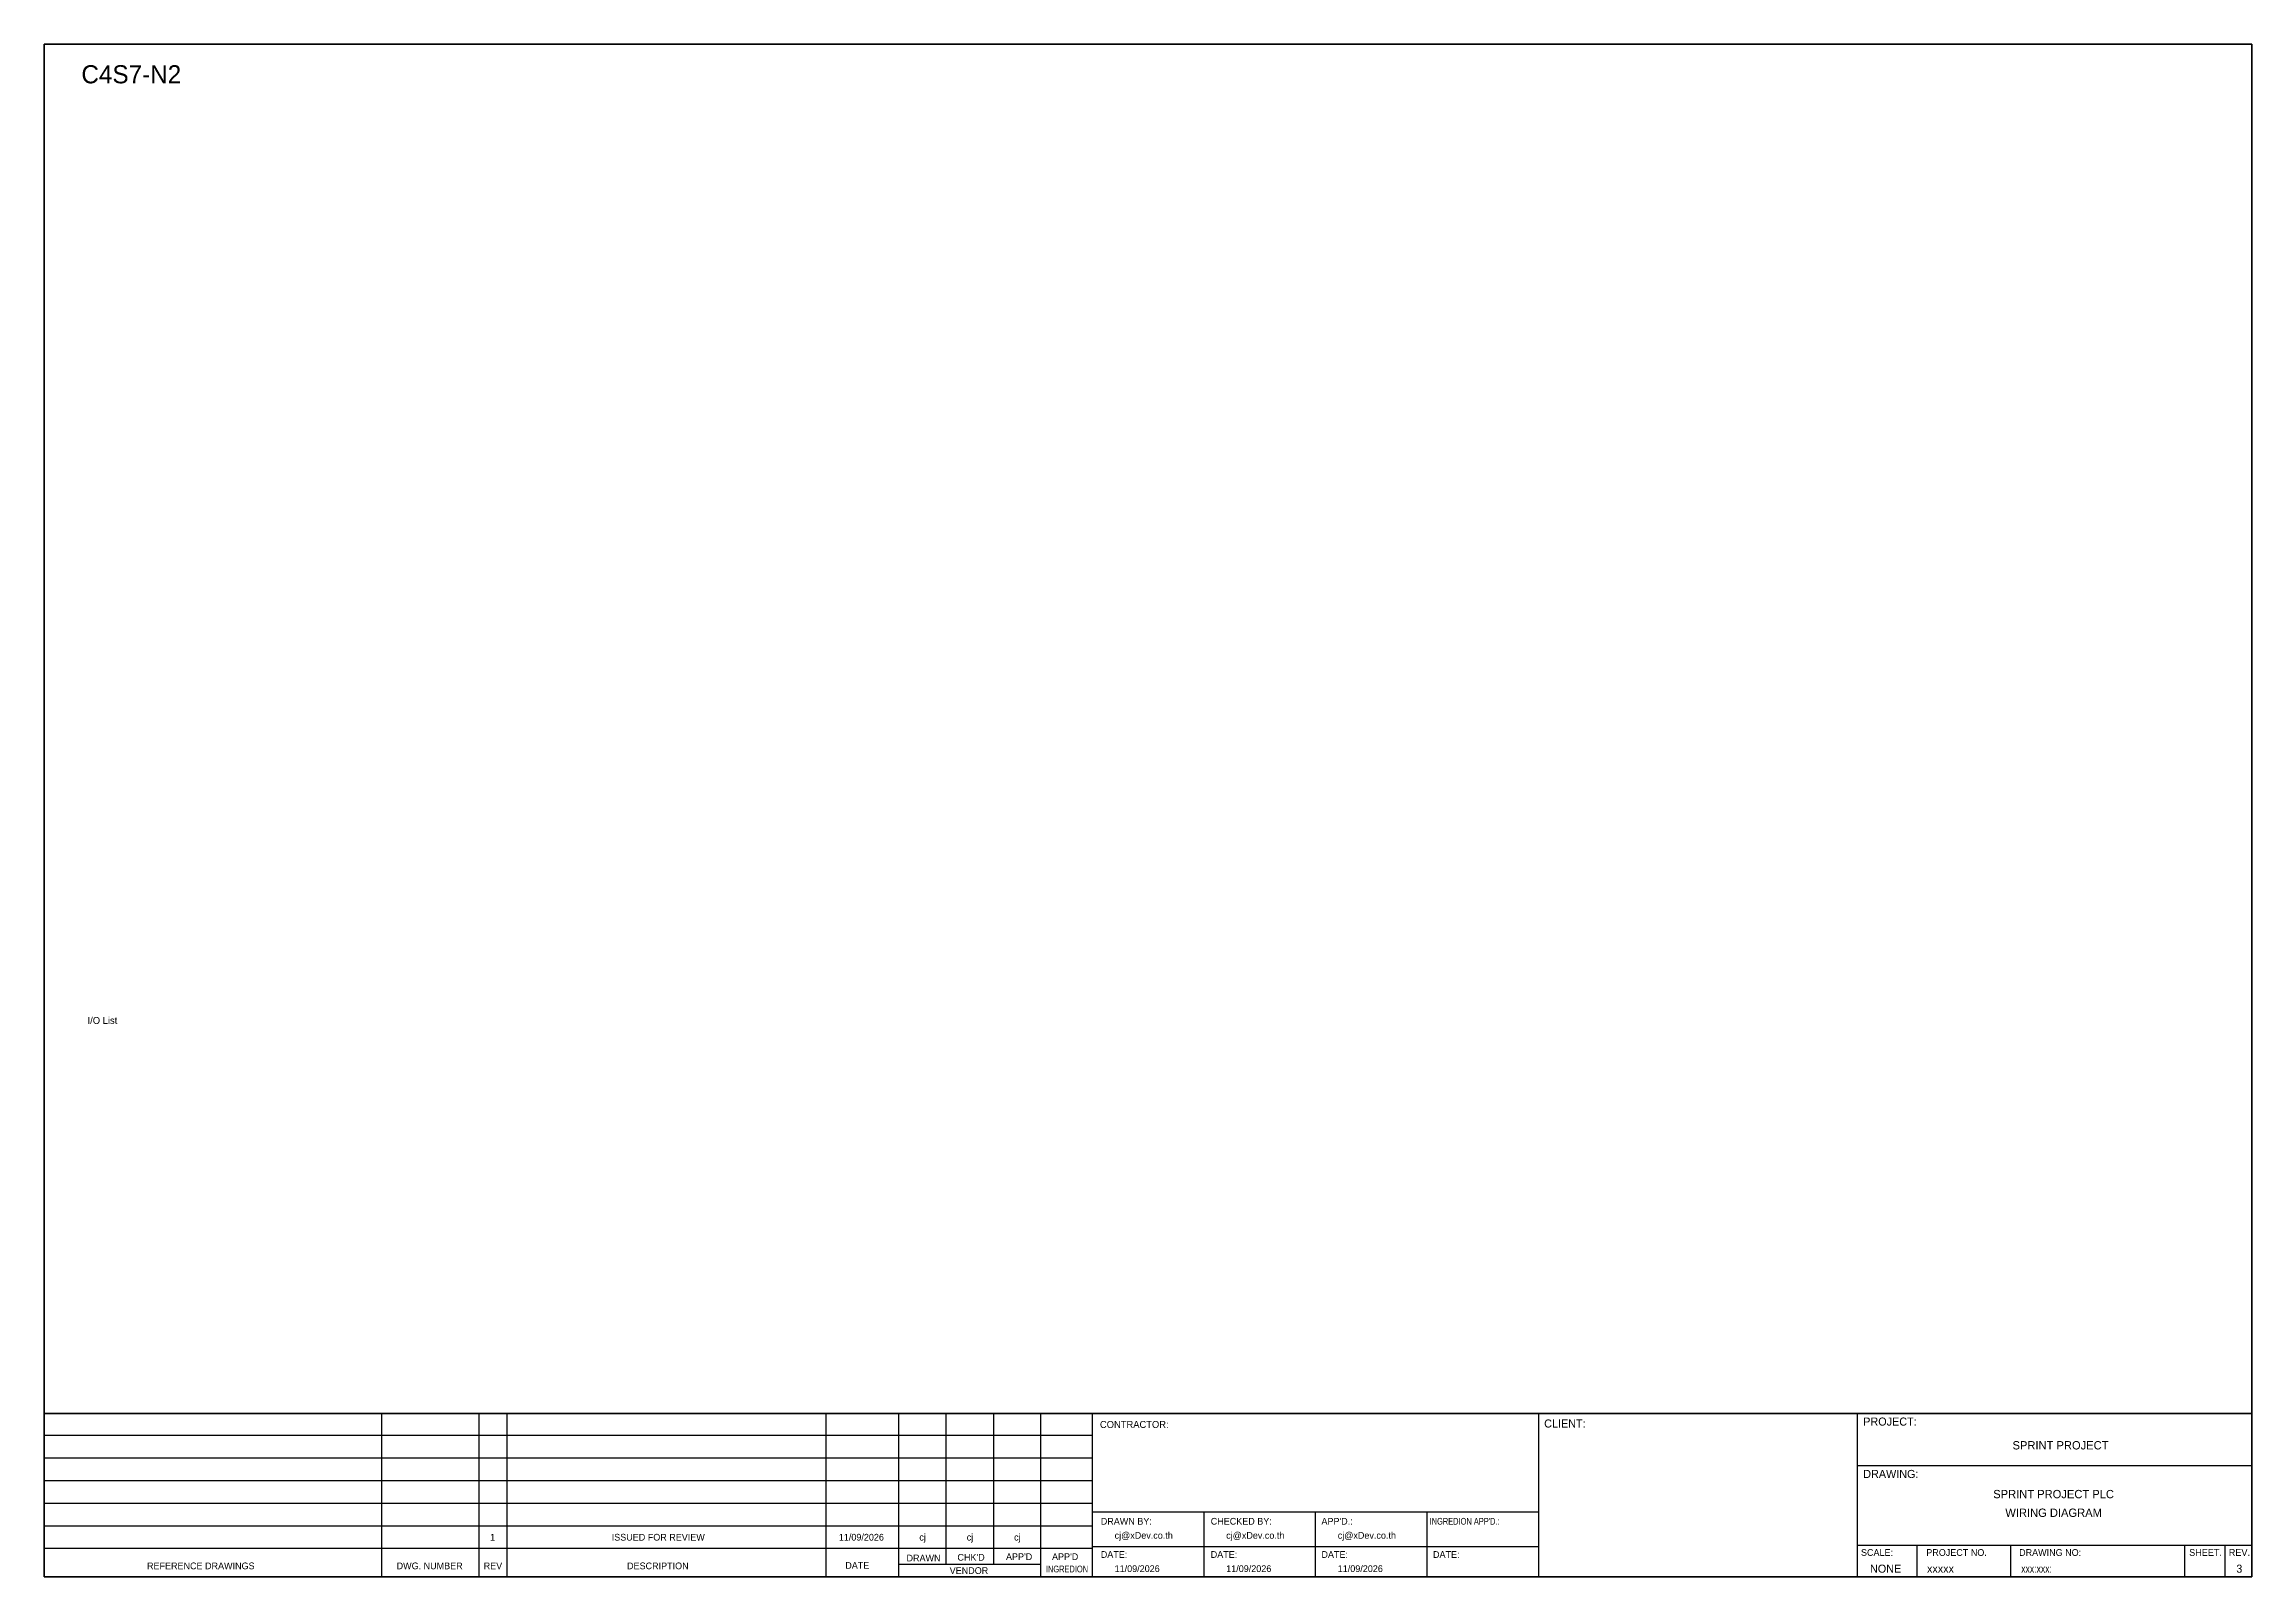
# Model space of a CAD drawing. Header units: metres. Extents: x 0 to 20667, y -39055 to 2704.
# Drawn here: x 4193 to 8087, y -30042 to -27338 of the extents above; entities that cross this region are included whole.
import ezdxf
from ezdxf.enums import TextEntityAlignment as Align

# ---------------------------------------------------------------- set-up
doc = ezdxf.new("R2010")
doc.units = ezdxf.units.M

msp = doc.modelspace()

# ---------------------------------------------------------------- texts
at = {"color": 2}
msp.add_text('C4S7-N2', height=32, dxfattribs=at).set_placement((4259, -27407.1))
at = {"color": 4, "ltscale": 100}
for s, p in [('SPRINT PROJECT', (7749.2, -29810)), ('SPRINT PROJECT PLC', (7737, -29896.1)), ('WIRING DIAGRAM', (7737, -29929))]:
    msp.add_text(s, height=14.693, dxfattribs=at).set_placement(p, align=Align.MIDDLE_CENTER)
at = {"layer": 'GT_1', "color": 4}
for s, p in [('CLIENT:', (6838.6, -29778.7)), ('PROJECT:', (7401.3, -29775.3)), ('DRAWING:', (7401.3, -29867.7))]:
    msp.add_text(s, height=14.25, dxfattribs=at).set_placement(p)
at = {"layer": 'MEMBER', "color": 4, "ltscale": 0.8}
for s, height, p in [('I/O List', 12.35, (4269.9, -29066.6)), ('CONTRACTOR:', 12.35, (6055.2, -29779.4)), ('DRAWN BY:', 11.88, (6056.7, -29950)), ('CHECKED BY:', 11.875, (6250.6, -29950)), ("APP'D.:", 11.88, (6445.8, -29950)), ('cj@xDev.co.th', 11.875, (6081.1, -29974.9)), ('cj@xDev.co.th', 11.875, (6277.9, -29974.9)), ('cj@xDev.co.th', 11.875, (6474.6, -29974.9)), ('REFERENCE DRAWINGS', 11.875, (4374.7, -30028.7)), ('DWG. NUMBER', 11.875, (4814.9, -30028.7)), ('REV', 11.88, (4968.4, -30028.7)), ('DESCRIPTION', 11.875, (5221.3, -30028.7)), ('DATE', 11.88, (5606.1, -30027.9)), ('DRAWN', 11.88, (5714.1, -30014.9)), ("CHK'D", 11.88, (5803.9, -30013.6)), ("APP'D", 11.88, (5889.5, -30012.5)), ("APP'D", 11.88, (5970.7, -30012.5)), ('DATE:', 11.88, (6056.7, -30008.6)), ('DATE:', 11.88, (6250.6, -30008.6)), ('DATE:', 11.88, (6445.8, -30008.6)), ('DATE:', 11.88, (6642.6, -30008.6)), ('SCALE:', 11.88, (7397.3, -30005.1)), ('PROJECT NO.', 11.875, (7512.5, -30005.1)), ('DRAWING NO:', 11.875, (7676.2, -30005.1)), ('SHEET.', 12, (7976, -30005.1)), ('REV.', 12, (8045.9, -30005.1)), ('VENDOR', 11.88, (5790.2, -30037)), ('11/09/2026', 11.88, (6081.1, -30033.6)), ('11/09/2026', 11.88, (6277.9, -30033.6)), ('11/09/2026', 11.88, (6474.6, -30033.6)), ('NONE', 14.23, (7413.3, -30034.8)), ('xxxxx', 14.23, (7513.7, -30034.8))]:
    msp.add_text(s, height=height, dxfattribs=at).set_placement(p)
at = {"layer": 'MEMBER', "color": 4, "ltscale": 0.8, "width": 0.8}
for s, height, p in [("INGREDION APP'D.:", 11.875, (6636.6, -29950)), ('INGREDION', 11.88, (5959.9, -30034.2)), ('xxx:xxx:', 14.23, (7679.9, -30034.8))]:
    msp.add_text(s, height=height, dxfattribs=at).set_placement(p)
at = {"layer": 'MEMBER', "color": 4, "ltscale": 0.8}
for s, height, p in [('1', 11.9, (4984.2, -29972.2)), ('ISSUED FOR REVIEW', 11.875, (5276.3, -29972.2)), ('11/09/2026', 11.88, (5634.5, -29972.2)), ('cj', 11.88, (5742.4, -29972.2)), ('cj', 11.88, (5826, -29972.2)), ('cj', 11.88, (5909.5, -29972.2))]:
    msp.add_text(s, height=height, dxfattribs=at).set_placement(p, align=Align.MIDDLE_CENTER)
msp.add_text('3', height=14.2, dxfattribs=at).set_placement((8064.5, -30034.8), align=Align.CENTER)

# ---------------------------------------------------------------- linework, layer by layer
at = {"color": 4}
for p, q in [((7495.6, -29986), (7495.6, -30042.1)), ((7660.9, -29986), (7660.9, -30042.1))]:
    msp.add_line(p, q, dxfattribs=at)
at = {"color": 4, "ltscale": 0.5}
for p, q in [((7968, -29986), (7968, -30042.1)), ((7968, -29986), (7968, -30042.1)), ((8039.2, -29986), (8039.2, -30042.1)), ((8039.2, -29986), (8039.2, -30042.1))]:
    msp.add_line(p, q, dxfattribs=at)
at = {"layer": 'GT_1', "color": 4}
for p, q in [((4788.7, -30042.1), (4788.7, -29754)), ((4960.6, -30042.1), (4960.6, -29754)), ((5009.7, -30042.1), (5009.7, -29754)), ((5572.4, -30042.1), (5572.4, -29754)), ((5700.7, -30042.1), (5700.7, -29754)), ((5784.3, -30020.3), (5784.3, -29754)), ((5867.8, -30020.3), (5867.8, -29754)), ((5951.1, -30042.1), (5951.1, -29754)), ((6042.1, -30042.1), (6042.1, -29754)), ((6829.1, -30042.1), (6829.1, -29754)), ((7391.4, -30042.1), (7391.4, -29754)), ((7391.4, -30042.1), (7391.4, -29754)), ((7391.4, -30042.1), (7391.4, -29754)), ((6042.1, -29792.8), (4193.3, -29792.8)), ((6042.1, -29832.6), (4193.3, -29832.6)), ((6042.1, -29872.6), (4193.3, -29872.6)), ((6042.1, -29912.5), (4193.3, -29912.5)), ((6829.1, -29927.8), (6042.1, -29927.8)), ((6238.9, -30042.1), (6238.9, -29927.8)), ((6435.6, -30042.1), (6435.6, -29927.8)), ((6632.4, -30042.1), (6632.4, -29927.8)), ((6042.1, -29952.4), (4193.3, -29952.4)), ((6042, -29992.3), (4193.3, -29992.3)), ((6829.1, -29989.3), (6042.1, -29989.3)), ((7391.4, -29986), (8086.6, -29986)), ((5951.1, -30020.3), (5700.7, -30020.3))]:
    msp.add_line(p, q, dxfattribs=at)
at = {"layer": 'HELPPOINT', "color": 4, "lineweight": 35}
for p, q in [((4193.3, -30042.1), (4193.3, -27337.9)), ((4193.3, -27337.9), (8086.6, -27337.9)), ((4193.3, -30042.1), (4193.3, -27337.9)), ((4193.3, -27337.9), (8086.6, -27337.9)), ((8086.6, -27337.9), (8086.6, -30042.1)), ((8086.6, -27337.9), (8086.6, -30042.1)), ((8086.6, -30042.1), (4193.3, -30042.1)), ((8086.6, -30042.1), (4193.3, -30042.1))]:
    msp.add_line(p, q, dxfattribs=at)
at = {"layer": 'HELPPOINT', "color": 4}
for p, q in [((7391.4, -29845.6), (8086.6, -29845.6)), ((7391.4, -29845.6), (8086.6, -29845.6)), ((7391.4, -29986), (8086.6, -29986))]:
    msp.add_line(p, q, dxfattribs=at)
at = {"layer": 'MEMBER', "color": 4, "lineweight": 35}
msp.add_line((4193.3, -29754), (8086.6, -29754), dxfattribs=at)
msp.add_line((4193.3, -29754), (8086.6, -29754), dxfattribs=at)
at = {"layer": 'MEMBER', "color": 4}
for p, q in [((7391.4, -29845.6), (8086.6, -29845.6)), ((7391.4, -29845.6), (8086.6, -29845.6)), ((7391.4, -29986), (8086.6, -29986)), ((7391.4, -29986), (8086.6, -29986))]:
    msp.add_line(p, q, dxfattribs=at)

msp.set_redraw_order([(e.dxf.handle, doc.entitydb.next_handle()) for e in msp.query("TEXT MTEXT ATTDEF DIMENSION ARC_DIMENSION")])  # texts and dimensions are drawn at this point

doc.saveas('drawing.dxf')
